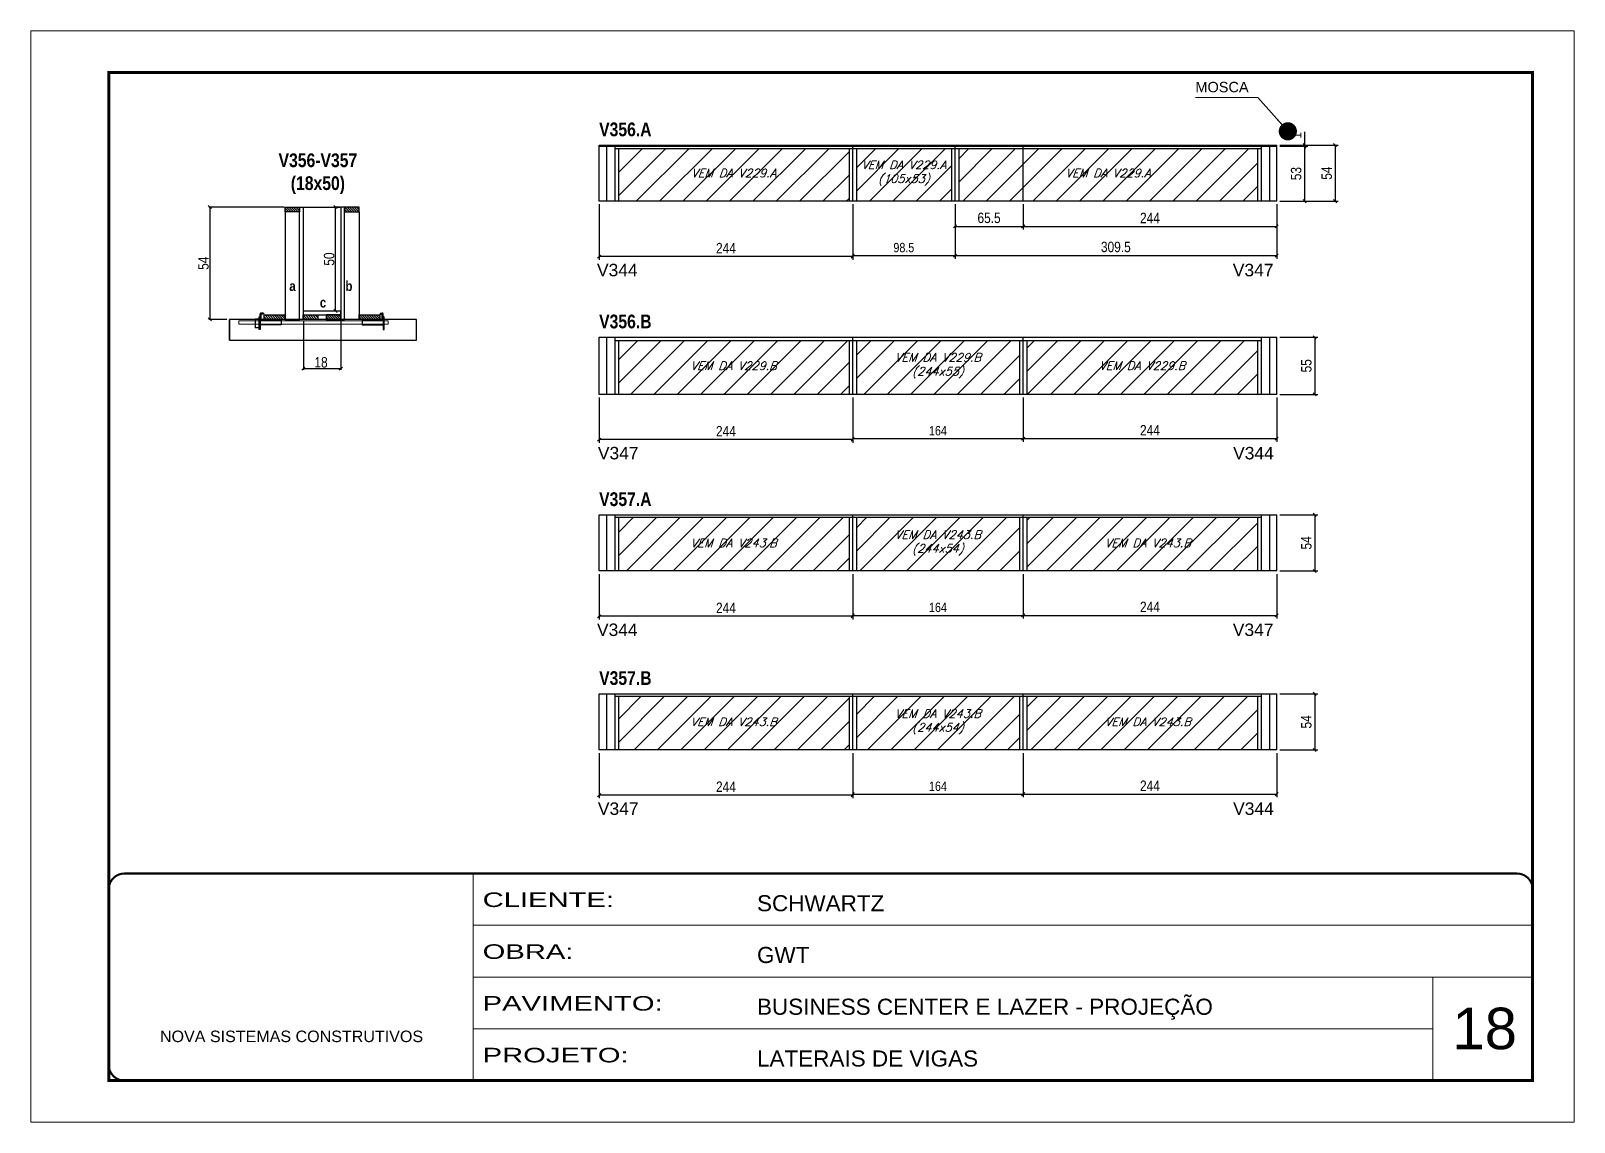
# Model space of a CAD drawing. Extents: x 2603 to 22413, y 1253 to 30260.
# Drawn here: x 14753 to 16238, y 24225 to 25275 of the extents above; entities that cross this region are included whole.
import ezdxf

# ---------------------------------------------------------------- set-up
doc = ezdxf.new("R2010")
doc.units = 0
doc.linetypes.add('CONTINUO', pattern=[0])
doc.linetypes.add('DASHED', pattern=[0.75, 0.5, -0.25])
for name, color, linetype in [('5', 5, 'Continuous'), ('barrote', 251, 'Continuous'), ('COTA', 241, 'Continuous'), ('detalhes', 4, 'Continuous'), ('NOMENCLATURA', 7, 'Continuous'), ('Painéis', 200, 'Continuous'), ('presilha', 1, 'Continuous'), ('SARR_2.2x10', 60, 'Continuous'), ('SARR_2.2x7', 40, 'Continuous'), ('SARR_3.5x7', 81, 'Continuous'), ('texto', 7, 'Continuous')]:
    doc.layers.add(name, color=color, linetype=linetype)
for name, color, linetype, lineweight in [('CARIMBO', 255, 'Continuous', 9), ('CONCRETO', 251, 'Continuous', 25), ('Folhas', 255, 'Continuous', 9), ('Hachura', 251, 'Continuous', 9), ('SARRAFO DE PRESSAO', 251, 'DASHED', 9), ('SCO-___-LAJ', 2, 'Continuous', 0)]:
    doc.layers.add(name, color=color, linetype=linetype, lineweight=lineweight)
doc.styles.add('ARIAL', font='arial.ttf')
doc.styles.add('COTA TECNICA', font='techl___.ttf', dxfattribs={"height": 10})
doc.styles.add('COTA TECNICA 2X', font='techl___.ttf', dxfattribs={"height": 10})
doc.styles.add('COTA TECNICA-50', font='techl___.ttf', dxfattribs={"height": 9})
doc.styles.add('Romans', font='romans.shx')
doc.styles.get("Standard").update_dxf_attribs({"font": 'arial.ttf'})
doc.styles.add('TECNICA', font='techb___.ttf', dxfattribs={"height": 10})
doc.styles.add('Tecnologia', font='')
doc.styles.get('Tecnologia').set_extended_font_data('Forgotten Futurist')
doc.dimstyles.new('3x', dxfattribs={"dimtxt": 10, "dimasz": 5, "dimexe": 7, "dimexo": 5, "dimgap": 4, "dimtad": 1, "dimdec": 4, "dimlfac": 0.333333, "dimdsep": 46, "dimtxsty": 'Standard', "dimblk": 'DOT', "dimcen": 0.09, "dimclrd": 1, "dimclre": 1, "dimclrt": 2, "dimadec": 0, "dimazin": 2, "dimtfac": 1, "dimtdec": 4, "dimtmove": 0, "dimatfit": 3, "dimldrblk": 'DOT', "dimfxl": 1, "dimtolj": 1, "dimtzin": 0, "dimlwd": 9, "dimlwe": 9, "dimarcsym": 0})
doc.dimstyles.new('COTA PAINEL-50', dxfattribs={"dimtxt": 9, "dimasz": 3, "dimexe": 3, "dimexo": 3, "dimgap": 3, "dimtad": 1, "dimdec": 1, "dimzin": 12, "dimdsep": 46, "dimtxsty": 'COTA TECNICA-50', "dimblk1": 'OBLIQUE', "dimblk2": 'OBLIQUE', "dimsah": 1, "dimcen": 0.9, "dimclrd": 4, "dimclre": 4, "dimclrt": 240, "dimadec": 1, "dimazin": 3, "dimtfac": 1, "dimtdec": 1, "dimtmove": 0, "dimatfit": 3, "dimfxl": 1, "dimtolj": 1, "dimtzin": 12, "dimarcsym": 0})
doc.dimstyles.new('PAINEL', dxfattribs={"dimtxt": 10, "dimasz": 3, "dimexe": 3, "dimexo": 3, "dimgap": 3, "dimtad": 1, "dimdec": 1, "dimzin": 12, "dimdsep": 46, "dimtxsty": 'COTA TECNICA', "dimblk1": 'OBLIQUE', "dimblk2": 'OBLIQUE', "dimsah": 1, "dimcen": 0.9, "dimclrd": 4, "dimclre": 4, "dimclrt": 240, "dimadec": 1, "dimazin": 3, "dimtfac": 1, "dimtdec": 1, "dimtmove": 0, "dimatfit": 3, "dimfxl": 1, "dimtolj": 1, "dimtzin": 12, "dimarcsym": 0})
doc.dimstyles.new('SECAO', dxfattribs={"dimscale": 0.333333, "dimtxt": 5, "dimasz": 9, "dimexe": 3, "dimexo": 3, "dimgap": 3, "dimtad": 1, "dimdec": 1, "dimlfac": 0.5, "dimzin": 12, "dimdsep": 46, "dimtxsty": 'COTA TECNICA 2X', "dimblk1": 'OBLIQUE', "dimblk2": 'OBLIQUE', "dimsah": 1, "dimcen": 0.9, "dimclrd": 4, "dimclre": 4, "dimclrt": 240, "dimadec": 1, "dimazin": 3, "dimtfac": 1, "dimtdec": 1, "dimtmove": 0, "dimatfit": 3, "dimfxl": 1, "dimtolj": 1, "dimtzin": 12, "dimarcsym": 0})

msp = doc.modelspace()

# ---------------------------------------------------------------- texts
at = {"layer": '5', "linetype": 'Continuous'}
for s, rotation, p in [('V344', 359.99996, (15297.63, 25038.73)), ('V347', 359.99996, (15909.45, 25038.73)), ('V347', 0.00004, (15298.49, 24862.58)), ('V344', 0.00004, (15909.74, 24862.58)), ('V344', 359.99996, (15297.63, 24692.63)), ('V347', 359.99996, (15909.45, 24692.63)), ('V347', 0.00004, (15298.49, 24520.49)), ('V344', 0.00004, (15909.74, 24520.49))]:
    msp.add_text(s, height=12, rotation=rotation, dxfattribs=at).set_placement(p)
at = {"layer": 'CARIMBO', "style": 'ARIAL'}
for s, height, p in [('MOSCA', 10, (15873.46, 25215.82)), ('18', 40, (16120.74, 24295.02))]:
    msp.add_text(s, height=height, dxfattribs=at).set_placement(p)
at = {"layer": 'detalhes', "style": 'TECNICA'}
for s, p in [('a', (15001.59, 25024.59)), ('b', (15055.56, 25024.58)), ('c', (15030.93, 25008.72))]:
    msp.add_text(s, height=9.6, dxfattribs=at).set_placement(p)
at = {"layer": 'NOMENCLATURA', "style": 'TECNICA'}
for s, p in [('V356.A', (15299.69, 25173.49)), ('V356.B', (15299.69, 24988.65)), ('V357.A', (15299.69, 24817.69)), ('V357.B', (15299.69, 24645.55))]:
    msp.add_text(s, height=13.2, dxfattribs=at).set_placement(p)
at = {"layer": 'NOMENCLATURA', "insert": (15029.06, 25156.95), "char_height": 13.2, "attachment_point": 2, "style": 'TECNICA'}
msp.add_mtext_dynamic_manual_height_columns('V356-V357\\P(18x50)', width=300.2766, gutter_width=1, heights=[0], dxfattribs=at)
at = {"layer": 'texto', "color": 2, "char_height": 8, "attachment_point": 5, "style": 'Romans'}
for s, insert in [('{\\Q19;\\C256;VEM DA V229.A}', (15429.19, 25137.97)), ('{\\Q19;\\C256;VEM DA V229.A\\P(105x53)}', (15592.94, 25137.97)), ('{\\Q19;\\C256;VEM DA V229.A}', (15789.44, 25137.97)), ('{\\Q19;\\C256;VEM DA V229.B\\P(244x55)}', (15625.69, 24952.63)), ('{\\Q19;\\C256;VEM DA V229.B}', (15429.19, 24952.63)), ('{\\Q19;\\C256;VEM DA V229.B}', (15822.19, 24952.63)), ('{\\Q19;\\C256;VEM DA V243.B}', (15429.19, 24782.17)), ('{\\Q19;\\C256;VEM DA V243.B\\P(244x54)}', (15625.69, 24782.17)), ('{\\Q19;\\C256;VEM DA V243.B}', (15827.71, 24782.17)), ('{\\Q19;\\C256;VEM DA V243.B\\P(244x54)}', (15625.69, 24610.03)), ('{\\Q19;\\C256;VEM DA V243.B}', (15429.19, 24610.03)), ('{\\Q19;\\C256;VEM DA V243.B}', (15827.71, 24610.03))]:
    msp.add_mtext(s, dxfattribs=dict(at, insert=insert))

# ---------------------------------------------------------------- blocks, each defined once
blk = doc.blocks.new('9999999999')
at = {"color": 30, "linetype": 'CONTINUO'}
for p, q in [((98564.6, 34230.2), (98564.6, 34429.4)), ((98564.6, 34379.6), (99584, 34379.6)), ((98564.6, 34329.8), (99488, 34329.8)), ((99584, 34329.8), (99488, 34329.8)), ((99488, 34329.8), (99488, 34230.2)), ((98564.6, 34280), (99488, 34280))]:
    blk.add_line(p, q, dxfattribs=at)
at = {"color": 30, "linetype": 'CONTINUO', "const_width": 2}
blk.add_lwpolyline([(99584, 34230.2), (99584, 34414.4, 0.414214), (99569, 34429.4), (98229, 34429.4, 0.414214), (98214, 34414.4), (98214, 34245.2, 0.414214), (98229, 34230.2), (99584, 34230.2)], format="xyb", dxfattribs=at)
at = {"layer": 'Folhas'}
blk.add_lwpolyline([(98139, 34190.2), (99624, 34190.2), (99624, 35240.2), (98139, 35240.2)], close=True, dxfattribs=at)
at = {"layer": 'Folhas', "color": 30, "const_width": 3}
blk.add_lwpolyline([(98214, 34230.2), (99584, 34230.2), (99584, 35200.2), (98214, 35200.2)], close=True, dxfattribs=at)
at = {"color": 7, "linetype": 'Continuous', "ltscale": 5, "style": 'ARIAL'}
for s, height, p in [('SCHWARTZ', 15.48, (98837.7, 34393.1)), ('GWT', 15.48, (98837.7, 34343.3)), ('BUSINESS CENTER E LAZER - PROJEÇÃO', 15.483, (98837.7, 34293.5)), ('NOVA SISTEMAS CONSTRUTIVOS', 11.059, (98263.2, 34267.2)), ('LATERAIS DE VIGAS', 15.483, (98837.7, 34243.7))]:
    blk.add_text(s, height=height, dxfattribs=at).set_placement(p)
at = {"layer": 'Folhas', "color": 7, "style": 'Tecnologia', "width": 1.5}
for s, p in [('CLIENTE:', (98573.7, 34397.2)), ('OBRA:', (98573.7, 34347.3)), ('PAVIMENTO:', (98573.7, 34297.5)), ('PROJETO:', (98573.7, 34247.7))]:
    blk.add_text(s, height=14, dxfattribs=at).set_placement(p)
blk = doc.blocks.new('_Oblique')
at = {"color": 0, "linetype": 'ByBlock', "lineweight": -2}
blk.add_line((-0.5, -0.5), (0.5, 0.5), dxfattribs=at)
blk = doc.blocks.new('*D182')
at = {"layer": 'COTA', "color": 4, "lineweight": -2, "transparency": 16777216}
for p, q in [((15015.1, 24996.3), (15015.1, 24948.8)), ((15051.1, 24996.3), (15051.1, 24948.8)), ((15051.1, 24949.8), (15015.1, 24949.8))]:
    blk.add_line(p, q, dxfattribs=at)
at = {"layer": 'Defpoints', "color": 0, "transparency": 16777216}
for p in [(15015.1, 24997.3), (15051.1, 24997.3), (15015.1, 24949.8)]:
    blk.add_point(p, dxfattribs=at)
at = {"layer": 'COTA', "color": 4, "lineweight": -2, "transparency": 16777216, "xscale": 3, "yscale": 3, "zscale": 3, "rotation": 180}
blk.add_blockref('_Oblique', (15015.1, 24949.8), dxfattribs=at)
at = {"layer": 'COTA', "color": 4, "lineweight": -2, "transparency": 16777216, "xscale": 3, "yscale": 3, "zscale": 3}
blk.add_blockref('_Oblique', (15051.1, 24949.8), dxfattribs=at)
at = {"layer": 'COTA', "color": 240, "transparency": 16777216, "insert": (15032.1, 24955.9), "char_height": 10, "attachment_point": 5, "style": 'COTA TECNICA 2X'}
blk.add_mtext('\\A1;18', dxfattribs=at)
blk = doc.blocks.new('PRESILHA METÁLICA 1')
at = {"layer": 'presilha'}
for p, q in [((0, 13), (6, 13)), ((0, 13), (0, 0)), ((6, 0), (0, 0)), ((6, 15.5), (7.5, 15.5)), ((6, -2.5), (6, 15.5)), ((6, 13), (6, 0)), ((7.5, 10.6), (7.5, 19.9)), ((7.5, 15.5), (7.5, -2.5)), ((37.5, 4.1), (7.5, 4.1)), ((12, 21), (8.6, 21)), ((9, 11.6), (9, 18.9)), ((12, 19.5), (9.6, 19.5)), ((37.5, 11), (9.6, 11)), ((12, 21), (12, 19.5)), ((37.5, 11), (37.5, 4.1)), ((7.5, -2.5), (6, -2.5))]:
    blk.add_line(p, q, dxfattribs=at)
for centre, radius, start, end in [((8.6, 19.9), 1.14, 90, 180), ((9.6, 18.9), 0.57, 90, 180), ((9.6, 11.6), 0.57, 180, 270)]:
    blk.add_arc(centre, radius, start, end, dxfattribs=at)
blk = doc.blocks.new('PRESILHA METÁLICA 2')
at = {"layer": 'presilha'}
for p, q in [((-5.2, 23.5), (-5.2, 22)), ((-5.2, 23.5), (-1.9, 23.5)), ((-0.8, 14.6), (-0.8, 22.4)), ((-30.8, 13.5), (-30.8, 6.6)), ((-30.8, 13.5), (-2.8, 13.5)), ((-30.8, 6.6), (-0.8, 6.6)), ((-5.2, 22), (-2.8, 22)), ((-2.2, 14.1), (-2.2, 21.4)), ((0.8, 18), (-0.8, 18)), ((-0.8, 18), (-0.8, 0)), ((-0.8, 0), (0.8, 0)), ((0.8, 0), (0.8, 18))]:
    blk.add_line(p, q, dxfattribs=at)
for centre, radius, start, end in [((-1.9, 22.4), 1.14, 0, 90), ((-2.8, 21.4), 0.57, 0, 90), ((-2.8, 14.1), 0.57, 270, 0)]:
    blk.add_arc(centre, radius, start, end, dxfattribs=at)
blk = doc.blocks.new('*D183')
at = {"layer": 'COTA', "color": 4, "lineweight": -2, "transparency": 16777216}
for p, q in [((14996.5, 25105.3), (14924.1, 25105.3)), ((14925.1, 25105.3), (14925.1, 24997.3)), ((14941.3, 24997.3), (14924.1, 24997.3))]:
    blk.add_line(p, q, dxfattribs=at)
at = {"layer": 'Defpoints', "color": 0, "transparency": 16777216}
for p in [(14997.5, 25105.3), (14925.1, 24997.3), (14942.3, 24997.3)]:
    blk.add_point(p, dxfattribs=at)
at = {"layer": 'COTA', "color": 4, "lineweight": -2, "transparency": 16777216, "xscale": 3, "yscale": 3, "zscale": 3}
for p, rotation in [((14925.1, 25105.3), 90), ((14925.1, 24997.3), 270)]:
    blk.add_blockref('_Oblique', p, dxfattribs=dict(at, rotation=rotation))
at = {"layer": 'COTA', "color": 240, "transparency": 16777216, "insert": (14919, 25051.3), "char_height": 10, "attachment_point": 5, "rotation": 90, "style": 'COTA TECNICA 2X'}
blk.add_mtext('\\A1;54', dxfattribs=at)
blk = doc.blocks.new('*D1140')
at = {"layer": 'COTA', "color": 4, "lineweight": -2, "transparency": 16777216}
for p, q in [((15050.1, 25105.3), (15045, 25105.3)), ((15046, 25005.3), (15046, 25105.3)), ((15050.1, 25005.3), (15045, 25005.3))]:
    blk.add_line(p, q, dxfattribs=at)
at = {"layer": 'Defpoints', "color": 0, "transparency": 16777216}
for p in [(15046, 25105.3), (15051.1, 25105.3), (15051.1, 25005.3)]:
    blk.add_point(p, dxfattribs=at)
at = {"layer": 'COTA', "color": 4, "lineweight": -2, "transparency": 16777216, "xscale": 3, "yscale": 3, "zscale": 3}
for p, rotation in [((15046, 25105.3), 90), ((15046, 25005.3), 270)]:
    blk.add_blockref('_Oblique', p, dxfattribs=dict(at, rotation=rotation))
at = {"layer": 'COTA', "color": 240, "transparency": 16777216, "insert": (15039.9, 25055.3), "char_height": 10, "attachment_point": 5, "rotation": 90, "style": 'COTA TECNICA 2X'}
blk.add_mtext('\\A1;50', dxfattribs=at)
blk = doc.blocks.new('*D184')
at = {"layer": 'COTA', "color": 4, "linetype": 'ByBlock', "lineweight": -2, "transparency": 16777216}
for p, q in [((15543.7, 25108), (15543.7, 25055.6)), ((15642.2, 25108), (15642.2, 25055.6)), ((15543.7, 25058.6), (15642.2, 25058.6))]:
    blk.add_line(p, q, dxfattribs=at)
at = {"layer": 'Defpoints', "color": 0, "linetype": 'ByBlock', "transparency": 16777216}
for p in [(15543.7, 25111), (15642.2, 25111), (15642.2, 25058.6)]:
    blk.add_point(p, dxfattribs=at)
at = {"layer": 'COTA', "color": 4, "linetype": 'ByBlock', "lineweight": -2, "transparency": 16777216, "xscale": 3, "yscale": 3, "zscale": 3, "rotation": 180}
blk.add_blockref('_Oblique', (15543.7, 25058.6), dxfattribs=at)
at = {"layer": 'COTA', "color": 4, "linetype": 'ByBlock', "lineweight": -2, "transparency": 16777216, "xscale": 3, "yscale": 3, "zscale": 3}
blk.add_blockref('_Oblique', (15642.2, 25058.6), dxfattribs=at)
at = {"layer": 'COTA', "color": 240, "linetype": 'ByBlock', "transparency": 16777216, "insert": (15592.9, 25066.3), "char_height": 9, "attachment_point": 5, "style": 'COTA TECNICA-50'}
blk.add_mtext('\\A1;98.5', dxfattribs=at)
blk = doc.blocks.new('*D1141')
at = {"layer": 'COTA', "color": 4, "linetype": 'ByBlock', "lineweight": -2, "transparency": 16777216}
for p, q in [((15299.7, 25108), (15299.7, 25054.7)), ((15543.7, 25108), (15543.7, 25054.7)), ((15543.7, 25057.7), (15299.7, 25057.7))]:
    blk.add_line(p, q, dxfattribs=at)
at = {"layer": 'Defpoints', "color": 0, "linetype": 'ByBlock', "transparency": 16777216}
for p in [(15299.7, 25111), (15543.7, 25111), (15299.7, 25057.7)]:
    blk.add_point(p, dxfattribs=at)
at = {"layer": 'COTA', "color": 4, "linetype": 'ByBlock', "lineweight": -2, "transparency": 16777216, "xscale": 3, "yscale": 3, "zscale": 3, "rotation": 180}
blk.add_blockref('_Oblique', (15299.7, 25057.7), dxfattribs=at)
at = {"layer": 'COTA', "color": 4, "linetype": 'ByBlock', "lineweight": -2, "transparency": 16777216, "xscale": 3, "yscale": 3, "zscale": 3}
blk.add_blockref('_Oblique', (15543.7, 25057.7), dxfattribs=at)
at = {"layer": 'COTA', "color": 240, "linetype": 'ByBlock', "transparency": 16777216, "insert": (15421.7, 25065.8), "char_height": 10, "attachment_point": 5, "style": 'COTA TECNICA'}
blk.add_mtext('\\A1;244', dxfattribs=at)
blk = doc.blocks.new('*D1142')
at = {"layer": 'COTA', "color": 4, "linetype": 'ByBlock', "lineweight": -2, "transparency": 16777216}
for p, q in [((15642.2, 25108), (15642.2, 25055.6)), ((15951.7, 25108), (15951.7, 25055.6)), ((15642.2, 25058.6), (15951.7, 25058.6))]:
    blk.add_line(p, q, dxfattribs=at)
at = {"layer": 'Defpoints', "color": 0, "linetype": 'ByBlock', "transparency": 16777216}
for p in [(15642.2, 25111), (15951.7, 25111), (15951.7, 25058.6)]:
    blk.add_point(p, dxfattribs=at)
at = {"layer": 'COTA', "color": 4, "linetype": 'ByBlock', "lineweight": -2, "transparency": 16777216, "xscale": 3, "yscale": 3, "zscale": 3, "rotation": 180}
blk.add_blockref('_Oblique', (15642.2, 25058.6), dxfattribs=at)
at = {"layer": 'COTA', "color": 4, "linetype": 'ByBlock', "lineweight": -2, "transparency": 16777216, "xscale": 3, "yscale": 3, "zscale": 3}
blk.add_blockref('_Oblique', (15951.7, 25058.6), dxfattribs=at)
at = {"layer": 'COTA', "color": 240, "linetype": 'ByBlock', "transparency": 16777216, "insert": (15796.9, 25066.9), "char_height": 10, "attachment_point": 5, "style": 'COTA TECNICA'}
blk.add_mtext('\\A1;309.5', dxfattribs=at)
blk = doc.blocks.new('*D1143')
at = {"layer": 'COTA', "color": 4, "linetype": 'ByBlock', "lineweight": -2, "transparency": 16777216}
for p, q in [((15954.7, 25165), (16010.9, 25165)), ((16007.9, 25165), (16007.9, 25111)), ((15954.7, 25111), (16010.9, 25111))]:
    blk.add_line(p, q, dxfattribs=at)
at = {"layer": 'Defpoints', "color": 0, "linetype": 'ByBlock', "transparency": 16777216}
for p in [(15951.7, 25165), (15951.7, 25111), (16007.9, 25111)]:
    blk.add_point(p, dxfattribs=at)
at = {"layer": 'COTA', "color": 4, "linetype": 'ByBlock', "lineweight": -2, "transparency": 16777216, "xscale": 3, "yscale": 3, "zscale": 3}
for p, rotation in [((16007.9, 25165), 90), ((16007.9, 25111), 270)]:
    blk.add_blockref('_Oblique', p, dxfattribs=dict(at, rotation=rotation))
at = {"layer": 'COTA', "color": 240, "linetype": 'ByBlock', "transparency": 16777216, "insert": (15999.8, 25138), "char_height": 10, "attachment_point": 5, "rotation": 90, "style": 'COTA TECNICA'}
blk.add_mtext('\\A1;54', dxfattribs=at)
blk = doc.blocks.new('*D185')
at = {"layer": 'COTA', "color": 4, "linetype": 'ByBlock', "lineweight": -2, "transparency": 16777216}
for p, q in [((15543.7, 24922.1), (15543.7, 24879.5)), ((15707.7, 24922.1), (15707.7, 24879.5)), ((15543.7, 24882.5), (15707.7, 24882.5))]:
    blk.add_line(p, q, dxfattribs=at)
at = {"layer": 'Defpoints', "color": 0, "linetype": 'ByBlock', "transparency": 16777216}
for p in [(15543.7, 24925.1), (15707.7, 24925.1), (15707.7, 24882.5)]:
    blk.add_point(p, dxfattribs=at)
at = {"layer": 'COTA', "color": 4, "linetype": 'ByBlock', "lineweight": -2, "transparency": 16777216, "xscale": 3, "yscale": 3, "zscale": 3, "rotation": 180}
blk.add_blockref('_Oblique', (15543.7, 24882.5), dxfattribs=at)
at = {"layer": 'COTA', "color": 4, "linetype": 'ByBlock', "lineweight": -2, "transparency": 16777216, "xscale": 3, "yscale": 3, "zscale": 3}
blk.add_blockref('_Oblique', (15707.7, 24882.5), dxfattribs=at)
at = {"layer": 'COTA', "color": 240, "linetype": 'ByBlock', "transparency": 16777216, "insert": (15625.7, 24890.1), "char_height": 9, "attachment_point": 5, "style": 'COTA TECNICA-50'}
blk.add_mtext('\\A1;164', dxfattribs=at)
blk = doc.blocks.new('*D1144')
at = {"layer": 'COTA', "color": 4, "linetype": 'ByBlock', "lineweight": -2, "transparency": 16777216}
for p, q in [((15299.7, 24922.1), (15299.7, 24878.6)), ((15543.7, 24922.1), (15543.7, 24878.6)), ((15543.7, 24881.6), (15299.7, 24881.6))]:
    blk.add_line(p, q, dxfattribs=at)
at = {"layer": 'Defpoints', "color": 0, "linetype": 'ByBlock', "transparency": 16777216}
for p in [(15299.7, 24925.1), (15543.7, 24925.1), (15299.7, 24881.6)]:
    blk.add_point(p, dxfattribs=at)
at = {"layer": 'COTA', "color": 4, "linetype": 'ByBlock', "lineweight": -2, "transparency": 16777216, "xscale": 3, "yscale": 3, "zscale": 3, "rotation": 180}
blk.add_blockref('_Oblique', (15299.7, 24881.6), dxfattribs=at)
at = {"layer": 'COTA', "color": 4, "linetype": 'ByBlock', "lineweight": -2, "transparency": 16777216, "xscale": 3, "yscale": 3, "zscale": 3}
blk.add_blockref('_Oblique', (15543.7, 24881.6), dxfattribs=at)
at = {"layer": 'COTA', "color": 240, "linetype": 'ByBlock', "transparency": 16777216, "insert": (15421.7, 24889.7), "char_height": 10, "attachment_point": 5, "style": 'COTA TECNICA'}
blk.add_mtext('\\A1;244', dxfattribs=at)
blk = doc.blocks.new('*D1036')
at = {"layer": 'COTA', "color": 4, "linetype": 'ByBlock', "lineweight": -2, "transparency": 16777216}
for p, q in [((15707.7, 24922.1), (15707.7, 24879.5)), ((15951.7, 24922.1), (15951.7, 24879.5)), ((15707.7, 24882.5), (15951.7, 24882.5))]:
    blk.add_line(p, q, dxfattribs=at)
at = {"layer": 'Defpoints', "color": 0, "linetype": 'ByBlock', "transparency": 16777216}
for p in [(15707.7, 24925.1), (15951.7, 24925.1), (15951.7, 24882.5)]:
    blk.add_point(p, dxfattribs=at)
at = {"layer": 'COTA', "color": 4, "linetype": 'ByBlock', "lineweight": -2, "transparency": 16777216, "xscale": 3, "yscale": 3, "zscale": 3, "rotation": 180}
blk.add_blockref('_Oblique', (15707.7, 24882.5), dxfattribs=at)
at = {"layer": 'COTA', "color": 4, "linetype": 'ByBlock', "lineweight": -2, "transparency": 16777216, "xscale": 3, "yscale": 3, "zscale": 3}
blk.add_blockref('_Oblique', (15951.7, 24882.5), dxfattribs=at)
at = {"layer": 'COTA', "color": 240, "linetype": 'ByBlock', "transparency": 16777216, "insert": (15829.7, 24890.6), "char_height": 10, "attachment_point": 5, "style": 'COTA TECNICA'}
blk.add_mtext('\\A1;244', dxfattribs=at)
blk = doc.blocks.new('*D1037')
at = {"layer": 'COTA', "color": 4, "linetype": 'ByBlock', "lineweight": -2, "transparency": 16777216}
for p, q in [((15954.7, 24980.1), (15991.3, 24980.1)), ((15988.3, 24980.1), (15988.3, 24925.1)), ((15954.7, 24925.1), (15991.3, 24925.1))]:
    blk.add_line(p, q, dxfattribs=at)
at = {"layer": 'Defpoints', "color": 0, "linetype": 'ByBlock', "transparency": 16777216}
for p in [(15951.7, 24980.1), (15951.7, 24925.1), (15988.3, 24925.1)]:
    blk.add_point(p, dxfattribs=at)
at = {"layer": 'COTA', "color": 4, "linetype": 'ByBlock', "lineweight": -2, "transparency": 16777216, "xscale": 3, "yscale": 3, "zscale": 3}
for p, rotation in [((15988.3, 24980.1), 90), ((15988.3, 24925.1), 270)]:
    blk.add_blockref('_Oblique', p, dxfattribs=dict(at, rotation=rotation))
at = {"layer": 'COTA', "color": 240, "linetype": 'ByBlock', "transparency": 16777216, "insert": (15980.2, 24952.6), "char_height": 10, "attachment_point": 5, "rotation": 90, "style": 'COTA TECNICA'}
blk.add_mtext('\\A1;55', dxfattribs=at)
blk = doc.blocks.new('*D3248')
at = {"layer": 'COTA', "color": 4, "linetype": 'ByBlock', "lineweight": -2, "transparency": 16777216}
for p, q in [((15543.7, 24752.2), (15543.7, 24709.5)), ((15707.7, 24752.2), (15707.7, 24709.5)), ((15543.7, 24712.5), (15707.7, 24712.5))]:
    blk.add_line(p, q, dxfattribs=at)
at = {"layer": 'Defpoints', "color": 0, "linetype": 'ByBlock', "transparency": 16777216}
for p in [(15543.7, 24755.2), (15707.7, 24755.2), (15707.7, 24712.5)]:
    blk.add_point(p, dxfattribs=at)
at = {"layer": 'COTA', "color": 4, "linetype": 'ByBlock', "lineweight": -2, "transparency": 16777216, "xscale": 3, "yscale": 3, "zscale": 3, "rotation": 180}
blk.add_blockref('_Oblique', (15543.7, 24712.5), dxfattribs=at)
at = {"layer": 'COTA', "color": 4, "linetype": 'ByBlock', "lineweight": -2, "transparency": 16777216, "xscale": 3, "yscale": 3, "zscale": 3}
blk.add_blockref('_Oblique', (15707.7, 24712.5), dxfattribs=at)
at = {"layer": 'COTA', "color": 240, "linetype": 'ByBlock', "transparency": 16777216, "insert": (15625.7, 24720.1), "char_height": 9, "attachment_point": 5, "style": 'COTA TECNICA-50'}
blk.add_mtext('\\A1;164', dxfattribs=at)
blk = doc.blocks.new('*D3250')
at = {"layer": 'COTA', "color": 4, "linetype": 'ByBlock', "lineweight": -2, "transparency": 16777216}
for p, q in [((15299.7, 24752.2), (15299.7, 24708.6)), ((15543.7, 24752.2), (15543.7, 24708.6)), ((15543.7, 24711.6), (15299.7, 24711.6))]:
    blk.add_line(p, q, dxfattribs=at)
at = {"layer": 'Defpoints', "color": 0, "linetype": 'ByBlock', "transparency": 16777216}
for p in [(15299.7, 24755.2), (15543.7, 24755.2), (15299.7, 24711.6)]:
    blk.add_point(p, dxfattribs=at)
at = {"layer": 'COTA', "color": 4, "linetype": 'ByBlock', "lineweight": -2, "transparency": 16777216, "xscale": 3, "yscale": 3, "zscale": 3, "rotation": 180}
blk.add_blockref('_Oblique', (15299.7, 24711.6), dxfattribs=at)
at = {"layer": 'COTA', "color": 4, "linetype": 'ByBlock', "lineweight": -2, "transparency": 16777216, "xscale": 3, "yscale": 3, "zscale": 3}
blk.add_blockref('_Oblique', (15543.7, 24711.6), dxfattribs=at)
at = {"layer": 'COTA', "color": 240, "linetype": 'ByBlock', "transparency": 16777216, "insert": (15421.7, 24719.7), "char_height": 10, "attachment_point": 5, "style": 'COTA TECNICA'}
blk.add_mtext('\\A1;244', dxfattribs=at)
blk = doc.blocks.new('*D3251')
at = {"layer": 'COTA', "color": 4, "linetype": 'ByBlock', "lineweight": -2, "transparency": 16777216}
for p, q in [((15707.7, 24752.2), (15707.7, 24709.5)), ((15951.7, 24752.2), (15951.7, 24709.5)), ((15707.7, 24712.5), (15951.7, 24712.5))]:
    blk.add_line(p, q, dxfattribs=at)
at = {"layer": 'Defpoints', "color": 0, "linetype": 'ByBlock', "transparency": 16777216}
for p in [(15707.7, 24755.2), (15951.7, 24755.2), (15951.7, 24712.5)]:
    blk.add_point(p, dxfattribs=at)
at = {"layer": 'COTA', "color": 4, "linetype": 'ByBlock', "lineweight": -2, "transparency": 16777216, "xscale": 3, "yscale": 3, "zscale": 3, "rotation": 180}
blk.add_blockref('_Oblique', (15707.7, 24712.5), dxfattribs=at)
at = {"layer": 'COTA', "color": 4, "linetype": 'ByBlock', "lineweight": -2, "transparency": 16777216, "xscale": 3, "yscale": 3, "zscale": 3}
blk.add_blockref('_Oblique', (15951.7, 24712.5), dxfattribs=at)
at = {"layer": 'COTA', "color": 240, "linetype": 'ByBlock', "transparency": 16777216, "insert": (15829.7, 24720.6), "char_height": 10, "attachment_point": 5, "style": 'COTA TECNICA'}
blk.add_mtext('\\A1;244', dxfattribs=at)
blk = doc.blocks.new('*D3252')
at = {"layer": 'COTA', "color": 4, "linetype": 'ByBlock', "lineweight": -2, "transparency": 16777216}
for p, q in [((15954.7, 24809.2), (15991.3, 24809.2)), ((15988.3, 24809.2), (15988.3, 24755.2)), ((15954.7, 24755.2), (15991.3, 24755.2))]:
    blk.add_line(p, q, dxfattribs=at)
at = {"layer": 'Defpoints', "color": 0, "linetype": 'ByBlock', "transparency": 16777216}
for p in [(15951.7, 24809.2), (15951.7, 24755.2), (15988.3, 24755.2)]:
    blk.add_point(p, dxfattribs=at)
at = {"layer": 'COTA', "color": 4, "linetype": 'ByBlock', "lineweight": -2, "transparency": 16777216, "xscale": 3, "yscale": 3, "zscale": 3}
for p, rotation in [((15988.3, 24809.2), 90), ((15988.3, 24755.2), 270)]:
    blk.add_blockref('_Oblique', p, dxfattribs=dict(at, rotation=rotation))
at = {"layer": 'COTA', "color": 240, "linetype": 'ByBlock', "transparency": 16777216, "insert": (15980.2, 24782.2), "char_height": 10, "attachment_point": 5, "rotation": 90, "style": 'COTA TECNICA'}
blk.add_mtext('\\A1;54', dxfattribs=at)
blk = doc.blocks.new('*D3249')
at = {"layer": 'COTA', "color": 4, "linetype": 'ByBlock', "lineweight": -2, "transparency": 16777216}
for p, q in [((15543.7, 24580), (15543.7, 24537.4)), ((15707.7, 24580), (15707.7, 24537.4)), ((15543.7, 24540.4), (15707.7, 24540.4))]:
    blk.add_line(p, q, dxfattribs=at)
at = {"layer": 'Defpoints', "color": 0, "linetype": 'ByBlock', "transparency": 16777216}
for p in [(15543.7, 24583), (15707.7, 24583), (15707.7, 24540.4)]:
    blk.add_point(p, dxfattribs=at)
at = {"layer": 'COTA', "color": 4, "linetype": 'ByBlock', "lineweight": -2, "transparency": 16777216, "xscale": 3, "yscale": 3, "zscale": 3, "rotation": 180}
blk.add_blockref('_Oblique', (15543.7, 24540.4), dxfattribs=at)
at = {"layer": 'COTA', "color": 4, "linetype": 'ByBlock', "lineweight": -2, "transparency": 16777216, "xscale": 3, "yscale": 3, "zscale": 3}
blk.add_blockref('_Oblique', (15707.7, 24540.4), dxfattribs=at)
at = {"layer": 'COTA', "color": 240, "linetype": 'ByBlock', "transparency": 16777216, "insert": (15625.7, 24548), "char_height": 9, "attachment_point": 5, "style": 'COTA TECNICA-50'}
blk.add_mtext('\\A1;164', dxfattribs=at)
blk = doc.blocks.new('*D3253')
at = {"layer": 'COTA', "color": 4, "linetype": 'ByBlock', "lineweight": -2, "transparency": 16777216}
for p, q in [((15299.7, 24580), (15299.7, 24536.5)), ((15543.7, 24580), (15543.7, 24536.5)), ((15543.7, 24539.5), (15299.7, 24539.5))]:
    blk.add_line(p, q, dxfattribs=at)
at = {"layer": 'Defpoints', "color": 0, "linetype": 'ByBlock', "transparency": 16777216}
for p in [(15299.7, 24583), (15543.7, 24583), (15299.7, 24539.5)]:
    blk.add_point(p, dxfattribs=at)
at = {"layer": 'COTA', "color": 4, "linetype": 'ByBlock', "lineweight": -2, "transparency": 16777216, "xscale": 3, "yscale": 3, "zscale": 3, "rotation": 180}
blk.add_blockref('_Oblique', (15299.7, 24539.5), dxfattribs=at)
at = {"layer": 'COTA', "color": 4, "linetype": 'ByBlock', "lineweight": -2, "transparency": 16777216, "xscale": 3, "yscale": 3, "zscale": 3}
blk.add_blockref('_Oblique', (15543.7, 24539.5), dxfattribs=at)
at = {"layer": 'COTA', "color": 240, "linetype": 'ByBlock', "transparency": 16777216, "insert": (15421.7, 24547.6), "char_height": 10, "attachment_point": 5, "style": 'COTA TECNICA'}
blk.add_mtext('\\A1;244', dxfattribs=at)
blk = doc.blocks.new('*D3254')
at = {"layer": 'COTA', "color": 4, "linetype": 'ByBlock', "lineweight": -2, "transparency": 16777216}
for p, q in [((15707.7, 24580), (15707.7, 24537.4)), ((15951.7, 24580), (15951.7, 24537.4)), ((15707.7, 24540.4), (15951.7, 24540.4))]:
    blk.add_line(p, q, dxfattribs=at)
at = {"layer": 'Defpoints', "color": 0, "linetype": 'ByBlock', "transparency": 16777216}
for p in [(15707.7, 24583), (15951.7, 24583), (15951.7, 24540.4)]:
    blk.add_point(p, dxfattribs=at)
at = {"layer": 'COTA', "color": 4, "linetype": 'ByBlock', "lineweight": -2, "transparency": 16777216, "xscale": 3, "yscale": 3, "zscale": 3, "rotation": 180}
blk.add_blockref('_Oblique', (15707.7, 24540.4), dxfattribs=at)
at = {"layer": 'COTA', "color": 4, "linetype": 'ByBlock', "lineweight": -2, "transparency": 16777216, "xscale": 3, "yscale": 3, "zscale": 3}
blk.add_blockref('_Oblique', (15951.7, 24540.4), dxfattribs=at)
at = {"layer": 'COTA', "color": 240, "linetype": 'ByBlock', "transparency": 16777216, "insert": (15829.7, 24548.5), "char_height": 10, "attachment_point": 5, "style": 'COTA TECNICA'}
blk.add_mtext('\\A1;244', dxfattribs=at)
blk = doc.blocks.new('*D3255')
at = {"layer": 'COTA', "color": 4, "linetype": 'ByBlock', "lineweight": -2, "transparency": 16777216}
for p, q in [((15954.7, 24637), (15991.3, 24637)), ((15988.3, 24637), (15988.3, 24583)), ((15954.7, 24583), (15991.3, 24583))]:
    blk.add_line(p, q, dxfattribs=at)
at = {"layer": 'Defpoints', "color": 0, "linetype": 'ByBlock', "transparency": 16777216}
for p in [(15951.7, 24637), (15951.7, 24583), (15988.3, 24583)]:
    blk.add_point(p, dxfattribs=at)
at = {"layer": 'COTA', "color": 4, "linetype": 'ByBlock', "lineweight": -2, "transparency": 16777216, "xscale": 3, "yscale": 3, "zscale": 3}
for p, rotation in [((15988.3, 24637), 90), ((15988.3, 24583), 270)]:
    blk.add_blockref('_Oblique', p, dxfattribs=dict(at, rotation=rotation))
at = {"layer": 'COTA', "color": 240, "linetype": 'ByBlock', "transparency": 16777216, "insert": (15980.2, 24610), "char_height": 10, "attachment_point": 5, "rotation": 90, "style": 'COTA TECNICA'}
blk.add_mtext('\\A1;54', dxfattribs=at)
blk = doc.blocks.new('*D3256')
at = {"layer": 'COTA', "color": 4, "lineweight": -2, "transparency": 16777216}
for p, q in [((15642.2, 25108), (15642.2, 25083.7)), ((15707.7, 25108), (15707.7, 25083.7)), ((15642.2, 25086.7), (15707.7, 25086.7))]:
    blk.add_line(p, q, dxfattribs=at)
at = {"layer": 'Defpoints', "color": 0, "transparency": 16777216}
for p in [(15642.2, 25111), (15707.7, 25111), (15707.7, 25086.7)]:
    blk.add_point(p, dxfattribs=at)
at = {"layer": 'COTA', "color": 4, "lineweight": -2, "transparency": 16777216, "xscale": 3, "yscale": 3, "zscale": 3, "rotation": 180}
blk.add_blockref('_Oblique', (15642.2, 25086.7), dxfattribs=at)
at = {"layer": 'COTA', "color": 4, "lineweight": -2, "transparency": 16777216, "xscale": 3, "yscale": 3, "zscale": 3}
blk.add_blockref('_Oblique', (15707.7, 25086.7), dxfattribs=at)
at = {"layer": 'COTA', "color": 240, "transparency": 16777216, "insert": (15674.9, 25094.9), "char_height": 10, "attachment_point": 5, "style": 'COTA TECNICA'}
blk.add_mtext('\\A1;65.5', dxfattribs=at)
blk = doc.blocks.new('*D3257')
at = {"layer": 'COTA', "color": 4, "lineweight": -2, "transparency": 16777216}
for p, q in [((15707.7, 25108), (15707.7, 25083.7)), ((15951.7, 25108), (15951.7, 25083.7)), ((15707.7, 25086.7), (15951.7, 25086.7))]:
    blk.add_line(p, q, dxfattribs=at)
at = {"layer": 'Defpoints', "color": 0, "transparency": 16777216}
for p in [(15707.7, 25111), (15951.7, 25111), (15951.7, 25086.7)]:
    blk.add_point(p, dxfattribs=at)
at = {"layer": 'COTA', "color": 4, "lineweight": -2, "transparency": 16777216, "xscale": 3, "yscale": 3, "zscale": 3, "rotation": 180}
blk.add_blockref('_Oblique', (15707.7, 25086.7), dxfattribs=at)
at = {"layer": 'COTA', "color": 4, "lineweight": -2, "transparency": 16777216, "xscale": 3, "yscale": 3, "zscale": 3}
blk.add_blockref('_Oblique', (15951.7, 25086.7), dxfattribs=at)
at = {"layer": 'COTA', "color": 240, "transparency": 16777216, "insert": (15829.7, 25094.8), "char_height": 10, "attachment_point": 5, "style": 'COTA TECNICA'}
blk.add_mtext('\\A1;244', dxfattribs=at)
blk = doc.blocks.new('*D3258')
at = {"layer": 'COTA', "color": 4, "lineweight": -2, "transparency": 16777216}
for p, q in [((15954.7, 25164), (15981.6, 25164)), ((15978.6, 25111), (15978.6, 25164)), ((15954.7, 25111), (15981.6, 25111))]:
    blk.add_line(p, q, dxfattribs=at)
at = {"layer": 'Defpoints', "color": 0, "transparency": 16777216}
for p in [(15951.7, 25164), (15978.6, 25164), (15951.7, 25111)]:
    blk.add_point(p, dxfattribs=at)
at = {"layer": 'COTA', "color": 4, "lineweight": -2, "transparency": 16777216, "xscale": 3, "yscale": 3, "zscale": 3}
for p, rotation in [((15978.6, 25164), 90), ((15978.6, 25111), 270)]:
    blk.add_blockref('_Oblique', p, dxfattribs=dict(at, rotation=rotation))
at = {"layer": 'COTA', "color": 240, "transparency": 16777216, "insert": (15970.4, 25137.5), "char_height": 10, "attachment_point": 5, "rotation": 90, "style": 'COTA TECNICA'}
blk.add_mtext('\\A1;53', dxfattribs=at)
blk = doc.blocks.new('*D3259')
at = {"layer": 'COTA', "color": 4, "lineweight": -2, "transparency": 16777216}
for p, q in [((15978.6, 25165), (15978.6, 25177.6)), ((15954.7, 25165), (15981.6, 25165)), ((15954.7, 25164), (15981.6, 25164)), ((15978.6, 25164), (15978.6, 25165)), ((15978.6, 25164), (15978.6, 25161))]:
    blk.add_line(p, q, dxfattribs=at)
at = {"layer": 'Defpoints', "color": 0, "transparency": 16777216}
for p in [(15951.7, 25165), (15951.7, 25164), (15978.6, 25165)]:
    blk.add_point(p, dxfattribs=at)
at = {"layer": 'COTA', "color": 4, "lineweight": -2, "transparency": 16777216, "xscale": 3, "yscale": 3, "zscale": 3}
for p, rotation in [((15978.6, 25165), 270), ((15978.6, 25164), 90)]:
    blk.add_blockref('_Oblique', p, dxfattribs=dict(at, rotation=rotation))
at = {"layer": 'COTA', "color": 240, "transparency": 16777216, "insert": (15970.5, 25174.3), "char_height": 10, "attachment_point": 5, "rotation": 90, "style": 'COTA TECNICA'}
blk.add_mtext('\\A1;1', dxfattribs=at)
blk = doc.blocks.new('_Dot')
at = {"color": 0, "linetype": 'ByBlock', "lineweight": -2}
blk.add_line((-0.5, 0), (-1, 0), dxfattribs=at)
at = {"color": 0, "linetype": 'ByBlock', "const_width": 0.5}
blk.add_lwpolyline([(-0.25, 0, 1), (0.25, 0, 1)], format="xyb", close=True, dxfattribs=at)

# ---------------------------------------------------------------- dimensions: what is measured, and where the dimension line sits
at = {"layer": 'COTA'}
for base, p1, p2, dimstyle, picture, middle in [((15978.59, 25164.97), (15951.69, 25163.97), (15951.69, 25164.97), 'PAINEL', '*D3259', (15970.53, 25174.27)), ((15978.59, 25163.97), (15951.69, 25110.97), (15951.69, 25163.97), 'PAINEL', '*D3258', (15970.37, 25137.47)), ((14925.15, 24997.25, 0), (14997.46, 25105.25), (14942.25, 24997.25, 0), 'SECAO', '*D183', (14919.04, 25051.25, 0)), ((15045.99, 25105.25), (15051.06, 25005.25), (15051.06, 25105.25), 'SECAO', '*D1140', (15039.88, 25055.25))]:
    dim = msp.add_linear_dim(base=base, p1=p1, p2=p2, angle=90, dimstyle=dimstyle, dxfattribs=at)
    dim.commit()
    dim.dimension.update_dxf_attribs({"geometry": picture, "text_midpoint": middle})
at = {"layer": 'COTA', "linetype": 'ByBlock'}
for base, p1, p2, angle, picture, middle in [((16007.87, 25110.97), (15951.69, 25164.97), (15951.69, 25110.97), 90, '*D1143', (15999.76, 25137.97)), ((15299.69, 25057.73), (15543.69, 25110.97), (15299.69, 25110.97), 180, '*D1141', (15421.69, 25065.8)), ((15988.32, 24925.13), (15951.69, 24980.13), (15951.69, 24925.13), 90, '*D1037', (15980.21, 24952.63)), ((15299.69, 24881.58), (15543.69, 24925.13), (15299.69, 24925.13), 180, '*D1144', (15421.69, 24889.66)), ((15988.32, 24755.17), (15951.69, 24809.17), (15951.69, 24755.17), 90, '*D3252', (15980.21, 24782.17)), ((15299.69, 24711.63), (15543.69, 24755.17), (15299.69, 24755.17), 180, '*D3250', (15421.69, 24719.7)), ((15988.32, 24583.03), (15951.69, 24637.03), (15951.69, 24583.03), 90, '*D3255', (15980.21, 24610.03)), ((15299.69, 24539.49), (15543.69, 24583.03), (15299.69, 24583.03), 180, '*D3253', (15421.69, 24547.56))]:
    dim = msp.add_linear_dim(base=base, p1=p1, p2=p2, angle=angle, dimstyle='PAINEL', dxfattribs=at)
    dim.commit()
    dim.dimension.update_dxf_attribs({"geometry": picture, "text_midpoint": middle})
for base, p1, p2, picture, middle in [((15642.19, 25058.63), (15543.69, 25110.97), (15642.19, 25110.97), '*D184', (15592.94, 25066.25)), ((15707.69, 24882.48), (15543.69, 24925.13), (15707.69, 24925.13), '*D185', (15625.69, 24890.08)), ((15707.69, 24712.53), (15543.69, 24755.17), (15707.69, 24755.17), '*D3248', (15625.69, 24720.12)), ((15707.69, 24540.39), (15543.69, 24583.03), (15707.69, 24583.03), '*D3249', (15625.69, 24547.98))]:
    dim = msp.add_linear_dim(base=base, p1=p1, p2=p2, angle=180, dimstyle='COTA PAINEL-50', override={"dimarcsym": 1}, dxfattribs=at)
    dim.commit()
    dim.dimension.update_dxf_attribs({"geometry": picture, "text_midpoint": middle})
for base, p1, p2, picture, middle in [((15951.69, 25058.63), (15642.19, 25110.97), (15951.69, 25110.97), '*D1142', (15796.94, 25066.88)), ((15951.69, 24882.48), (15707.69, 24925.13), (15951.69, 24925.13), '*D1036', (15829.69, 24890.56)), ((15951.69, 24712.53), (15707.69, 24755.17), (15951.69, 24755.17), '*D3251', (15829.69, 24720.6)), ((15951.69, 24540.39), (15707.69, 24583.03), (15951.69, 24583.03), '*D3254', (15829.69, 24548.46))]:
    dim = msp.add_linear_dim(base=base, p1=p1, p2=p2, dimstyle='PAINEL', dxfattribs=at)
    dim.commit()
    dim.dimension.update_dxf_attribs({"geometry": picture, "text_midpoint": middle})
at = {"layer": 'COTA'}
dim = msp.add_linear_dim(base=(15707.69, 25086.74), p1=(15642.19, 25110.97), p2=(15707.69, 25110.97), dimstyle='PAINEL', dxfattribs=at)
dim.commit()
dim.dimension.update_dxf_attribs({"geometry": '*D3256', "text_midpoint": (15674.94, 25094.85)})
dim = msp.add_linear_dim(base=(15951.69, 25086.74), p1=(15707.69, 25110.97), p2=(15951.69, 25110.97), dimstyle='PAINEL', override={"dimtmove": 1}, dxfattribs=at)
dim.commit()
dim.dimension.update_dxf_attribs({"geometry": '*D3257', "text_midpoint": (15829.69, 25094.81)})
dim = msp.add_linear_dim(base=(15015.06, 24949.78), p1=(15051.06, 24997.25), p2=(15015.06, 24997.25), angle=180, dimstyle='SECAO', dxfattribs=at)
dim.commit()
dim.dimension.update_dxf_attribs({"geometry": '*D182', "text_midpoint": (15032.06, 24949.78), "dimtype": 160})

# ---------------------------------------------------------------- hatches: boundary and pattern name
at = {"layer": 'Hachura', "linetype": 'ByBlock'}
h = msp.add_hatch(dxfattribs=at)
h.set_pattern_fill('ANSI31', color=256, scale=5)
h.set_pattern_definition([(45, (0, -12.889), (-11.22532, 11.22532), [])])
h.paths.add_polyline_path([(15318.19, 25161.77), (15318.19, 25110.97), (15540.19, 25110.97), (15540.19, 25161.77)])
h.paths.add_polyline_path([(15638.69, 25110.97), (15638.69, 25161.77), (15547.19, 25161.77), (15547.19, 25110.97)])
h.paths.add_polyline_path([(15707.69, 25110.97), (15707.69, 25161.77), (15645.69, 25161.77), (15645.69, 25110.97)])
h.paths.add_polyline_path([(15933.19, 25110.97), (15933.19, 25161.77), (15707.69, 25161.77), (15707.69, 25110.97)])
h = msp.add_hatch(dxfattribs=at)
h.set_pattern_fill('ANSI31', color=256, scale=5)
h.set_pattern_definition([(45, (0, -13.714), (-11.22532, 11.22532), [])])
h.paths.add_polyline_path([(15540.19, 24925.13), (15540.19, 24976.93), (15318.19, 24976.93), (15318.19, 24925.13)])
h.paths.add_polyline_path([(15547.19, 24925.13), (15704.19, 24925.13), (15704.19, 24976.93), (15547.19, 24976.93)])
h.paths.add_polyline_path([(15711.19, 24976.93), (15711.19, 24925.13), (15933.19, 24925.13), (15933.19, 24976.93)])
h = msp.add_hatch(dxfattribs=at)
h.set_pattern_fill('ANSI31', color=256, scale=5)
h.paths.add_polyline_path([(15540.19, 24755.17), (15540.19, 24806.97), (15318.19, 24806.97), (15318.19, 24755.17)])
h.paths.add_polyline_path([(15704.19, 24755.17), (15704.19, 24806.97), (15547.19, 24806.97), (15547.19, 24755.17)])
h.paths.add_polyline_path([(15711.19, 24755.17), (15933.19, 24755.17), (15933.19, 24806.97), (15711.19, 24806.97)])
h.paths.add_polyline_path([(15933.19, 24583.03), (15933.19, 24634.83), (15711.19, 24634.83), (15711.19, 24583.03)])
h.paths.add_polyline_path([(15704.19, 24634.83), (15547.19, 24634.83), (15547.19, 24583.03), (15704.19, 24583.03)])
h.paths.add_polyline_path([(15540.19, 24634.83), (15318.19, 24634.83), (15318.19, 24583.03), (15540.19, 24583.03)])
at = {"layer": 'SARR_2.2x10'}
h = msp.add_hatch(dxfattribs=at)
h.set_pattern_fill('ANSI31', color=256, scale=0.5, angle=90)
h.set_pattern_definition([(135, (48171.002, -98514.916), (-1.122532015, -1.122532015), [])])
h.paths.add_polyline_path([(14977.46, 25001.65), (14977.46, 24997.25), (14997.46, 24997.25), (14997.46, 25001.65)])
h = msp.add_hatch(dxfattribs=at)
h.set_pattern_fill('ANSI31', color=256, scale=0.5, angle=90)
h.set_pattern_definition([(135, (48262.202, -98514.916), (-1.122532015, -1.122532015), [])])
h.paths.add_polyline_path([(15068.66, 25001.65), (15068.66, 24997.25), (15088.66, 24997.25), (15088.66, 25001.65)])
at = {"layer": 'SARR_2.2x7'}
h = msp.add_hatch(dxfattribs=at)
h.set_pattern_fill('ANSI31', color=256, scale=0.5, angle=90)
h.set_pattern_definition([(135, (48165.002, -98411.316), (-1.122532015, -1.122532015), [])])
h.paths.add_polyline_path([(15011.46, 25105.25), (15011.46, 25100.85), (14997.46, 25100.85), (14997.46, 25105.25)])
h = msp.add_hatch(dxfattribs=at)
h.set_pattern_fill('ANSI31', color=256, scale=0.5, angle=90)
h.set_pattern_definition([(135, (48183.002, -98411.316), (-1.122532015, -1.122532015), [])])
h.paths.add_polyline_path([(15054.66, 25105.25), (15054.66, 25100.85), (15068.66, 25100.85), (15068.66, 25105.25)])
h = msp.add_hatch(dxfattribs=at)
h.set_pattern_fill('ANSI31', color=256, scale=0.5, angle=90)
h.set_pattern_definition([(135, (48250.602, -98514.916), (-1.122532015, -1.122532015), [])])
h.paths.add_polyline_path([(15029.06, 24997.25), (15029.06, 25001.65), (15015.06, 25001.65), (15015.06, 24997.25)])
h = msp.add_hatch(dxfattribs=at)
h.set_pattern_fill('ANSI31', color=256, scale=0.5, angle=90)
h.set_pattern_definition([(135, (48248.602, -98514.916), (-1.122532015, -1.122532015), [])])
h.paths.add_polyline_path([(15037.06, 25001.65), (15037.06, 24997.25), (15051.06, 24997.25), (15051.06, 25001.65)])

# ---------------------------------------------------------------- linework, layer by layer
at = {"layer": 'barrote'}
msp.add_lwpolyline([(14944.01, 24977.25), (15123.92, 24977.25), (15123.92, 24997.25), (14944.01, 24997.25)], close=True, dxfattribs=at)
at = {"layer": 'CONCRETO', "linetype": 'Continuous'}
msp.add_line((15015.06, 25105.25), (15051.06, 25105.25), dxfattribs=at)
at = {"layer": 'detalhes', "color": 250}
msp.add_line((14944.01, 24977.25), (14944.01, 24997.25), dxfattribs=at)
at = {"layer": 'Painéis', "linetype": 'Continuous'}
for p, q in [((15299.69, 25110.97), (15299.69, 25164.97)), ((15299.69, 25164.97), (15951.69, 25164.97)), ((15299.69, 25163.97), (15951.69, 25163.97)), ((15543.69, 25110.97), (15543.69, 25164.97)), ((15642.19, 25110.97), (15642.19, 25164.97)), ((15707.69, 25110.97), (15707.69, 25164.97)), ((15951.69, 25110.97), (15951.69, 25164.97)), ((15951.69, 25110.97), (15299.69, 25110.97)), ((15299.69, 24925.13), (15299.69, 24980.13)), ((15299.69, 24980.13), (15951.69, 24980.13)), ((15543.69, 24925.13), (15543.69, 24980.13)), ((15707.69, 24925.13), (15707.69, 24980.13)), ((15951.69, 24925.13), (15951.69, 24980.13)), ((15951.69, 24925.13), (15299.69, 24925.13)), ((15299.69, 24755.17), (15299.69, 24809.17)), ((15299.69, 24809.17), (15951.69, 24809.17)), ((15543.69, 24755.17), (15543.69, 24809.17)), ((15707.69, 24755.17), (15707.69, 24809.17)), ((15951.69, 24755.17), (15951.69, 24809.17)), ((15951.69, 24755.17), (15299.69, 24755.17)), ((15299.69, 24583.03), (15299.69, 24637.03)), ((15299.69, 24637.03), (15951.69, 24637.03)), ((15543.69, 24583.03), (15543.69, 24637.03)), ((15707.69, 24583.03), (15707.69, 24637.03)), ((15951.69, 24583.03), (15951.69, 24637.03)), ((15951.69, 24583.03), (15299.69, 24583.03))]:
    msp.add_line(p, q, dxfattribs=at)
for points in [[(15011.46, 24997.25), (15011.46, 25105.25), (15015.06, 25105.25), (15015.06, 24997.25)], [(15054.66, 24997.25), (15054.66, 25105.25), (15051.06, 25105.25), (15051.06, 24997.25)], [(15051.06, 25005.25), (15015.06, 25005.25), (15015.06, 25001.65), (15051.06, 25001.65)]]:
    msp.add_lwpolyline(points, close=True, dxfattribs=at)
at = {"layer": 'SARR_2.2x10'}
for points in [[(14977.46, 25001.65), (14997.46, 25001.65), (14997.46, 24997.25), (14977.46, 24997.25)], [(15068.66, 25001.65), (15088.66, 25001.65), (15088.66, 24997.25), (15068.66, 24997.25)]]:
    msp.add_lwpolyline(points, close=True, dxfattribs=at)
at = {"layer": 'SARR_2.2x7', "linetype": 'Continuous'}
for p, q in [((15306.69, 25163.97), (15306.69, 25110.97)), ((15314.69, 25161.77), (15543.69, 25161.77)), ((15543.69, 25161.77), (15642.19, 25161.77)), ((15642.19, 25161.77), (15936.69, 25161.77)), ((15944.69, 25163.97), (15944.69, 25110.97)), ((15306.69, 24980.13), (15306.69, 24925.13)), ((15944.69, 24980.13), (15944.69, 24925.13)), ((15314.69, 24976.93), (15543.69, 24976.93)), ((15543.69, 24976.93), (15707.69, 24976.93)), ((15707.69, 24976.93), (15936.69, 24976.93)), ((15306.69, 24809.17), (15306.69, 24755.17)), ((15314.69, 24806.97), (15543.69, 24806.97)), ((15543.69, 24806.97), (15707.69, 24806.97)), ((15707.69, 24806.97), (15936.69, 24806.97)), ((15944.69, 24809.17), (15944.69, 24755.17)), ((15306.69, 24637.03), (15306.69, 24583.03)), ((15944.69, 24637.03), (15944.69, 24583.03)), ((15314.69, 24634.83), (15543.69, 24634.83)), ((15543.69, 24634.83), (15707.69, 24634.83)), ((15707.69, 24634.83), (15936.69, 24634.83))]:
    msp.add_line(p, q, dxfattribs=at)
at = {"layer": 'SARR_2.2x7', "elevation": 0}
for points in [[(14997.46, 25105.25), (15011.46, 25105.25), (15011.46, 25100.85), (14997.46, 25100.85)], [(15068.66, 25105.25), (15054.66, 25105.25), (15054.66, 25100.85), (15068.66, 25100.85)]]:
    msp.add_lwpolyline(points, close=True, dxfattribs=at)
at = {"layer": 'SARR_2.2x7'}
for points in [[(15015.06, 25001.65), (15029.06, 25001.65), (15029.06, 24997.25), (15015.06, 24997.25)], [(15051.06, 25001.65), (15037.06, 25001.65), (15037.06, 24997.25), (15051.06, 24997.25)]]:
    msp.add_lwpolyline(points, close=True, dxfattribs=at)
at = {"layer": 'SARR_3.5x7'}
for p, q in [((15314.69, 25163.97), (15314.69, 25110.97)), ((15318.19, 25161.77), (15318.19, 25110.97)), ((15540.19, 25161.77), (15540.19, 25110.97)), ((15547.19, 25161.77), (15547.19, 25110.97)), ((15638.69, 25161.77), (15638.69, 25110.97)), ((15645.69, 25161.77), (15645.69, 25110.97)), ((15933.19, 25161.77), (15933.19, 25110.97)), ((15936.69, 25163.97), (15936.69, 25110.97)), ((15314.69, 24980.13), (15314.69, 24925.13)), ((15936.69, 24980.13), (15936.69, 24925.13)), ((15318.19, 24976.93), (15318.19, 24925.13)), ((15540.19, 24976.93), (15540.19, 24925.13)), ((15547.19, 24976.93), (15547.19, 24925.13)), ((15704.19, 24976.93), (15704.19, 24925.13)), ((15711.19, 24976.93), (15711.19, 24925.13)), ((15933.19, 24976.93), (15933.19, 24925.13)), ((15314.69, 24809.17), (15314.69, 24755.17)), ((15318.19, 24806.97), (15318.19, 24755.17)), ((15540.19, 24806.97), (15540.19, 24755.17)), ((15547.19, 24806.97), (15547.19, 24755.17)), ((15704.19, 24806.97), (15704.19, 24755.17)), ((15711.19, 24806.97), (15711.19, 24755.17)), ((15933.19, 24806.97), (15933.19, 24755.17)), ((15936.69, 24809.17), (15936.69, 24755.17)), ((15314.69, 24637.03), (15314.69, 24583.03)), ((15936.69, 24637.03), (15936.69, 24583.03)), ((15318.19, 24634.83), (15318.19, 24583.03)), ((15540.19, 24634.83), (15540.19, 24583.03)), ((15547.19, 24634.83), (15547.19, 24583.03)), ((15704.19, 24634.83), (15704.19, 24583.03)), ((15711.19, 24634.83), (15711.19, 24583.03)), ((15933.19, 24634.83), (15933.19, 24583.03))]:
    msp.add_line(p, q, dxfattribs=at)
for points in [[(15011.46, 25100.85), (14997.46, 25100.85), (14997.46, 24997.25), (15011.46, 24997.25)], [(15054.66, 25100.85), (15068.66, 25100.85), (15068.66, 24997.25), (15054.66, 24997.25)]]:
    msp.add_lwpolyline(points, close=True, dxfattribs=at)
at = {"layer": 'SCO-___-LAJ', "color": 1}
msp.add_lwpolyline([(14953.01, 24995.92), (15096.78, 24995.92), (15096.78, 24992.72), (14953.01, 24992.72)], close=True, dxfattribs=at)

# ---------------------------------------------------------------- block references
at = {"layer": 'presilha', "xscale": 0.6666666666666666, "yscale": 0.6666666666666666, "zscale": 0.6666666666666666}
for name, p in [('PRESILHA METÁLICA 1', (14968.6, 24989.29)), ('PRESILHA METÁLICA 2', (15092.34, 24987.62))]:
    msp.add_blockref(name, p, dxfattribs=at)
at = {"layer": 'SARRAFO DE PRESSAO', "color": 6, "linetype": 'ByBlock'}
msp.add_blockref('9999999999', (-83386.1, -9965.33), dxfattribs=at)

msp.set_redraw_order([(e.dxf.handle, doc.entitydb.next_handle()) for e in msp.query("TEXT MTEXT ATTDEF DIMENSION ARC_DIMENSION")])  # texts and dimensions are drawn at this point

# ---------------------------------------------------------------- leaders
at = {"layer": 'Hachura'}
msp.add_leader([(15962.38, 25178.22), (15933.53, 25210.82), (15873.46, 25210.82)], dimstyle='3x', override={"dimasz": 17.5, "dimgap": 4, "dimtad": 0}, dxfattribs=at)

doc.saveas('drawing.dxf')
